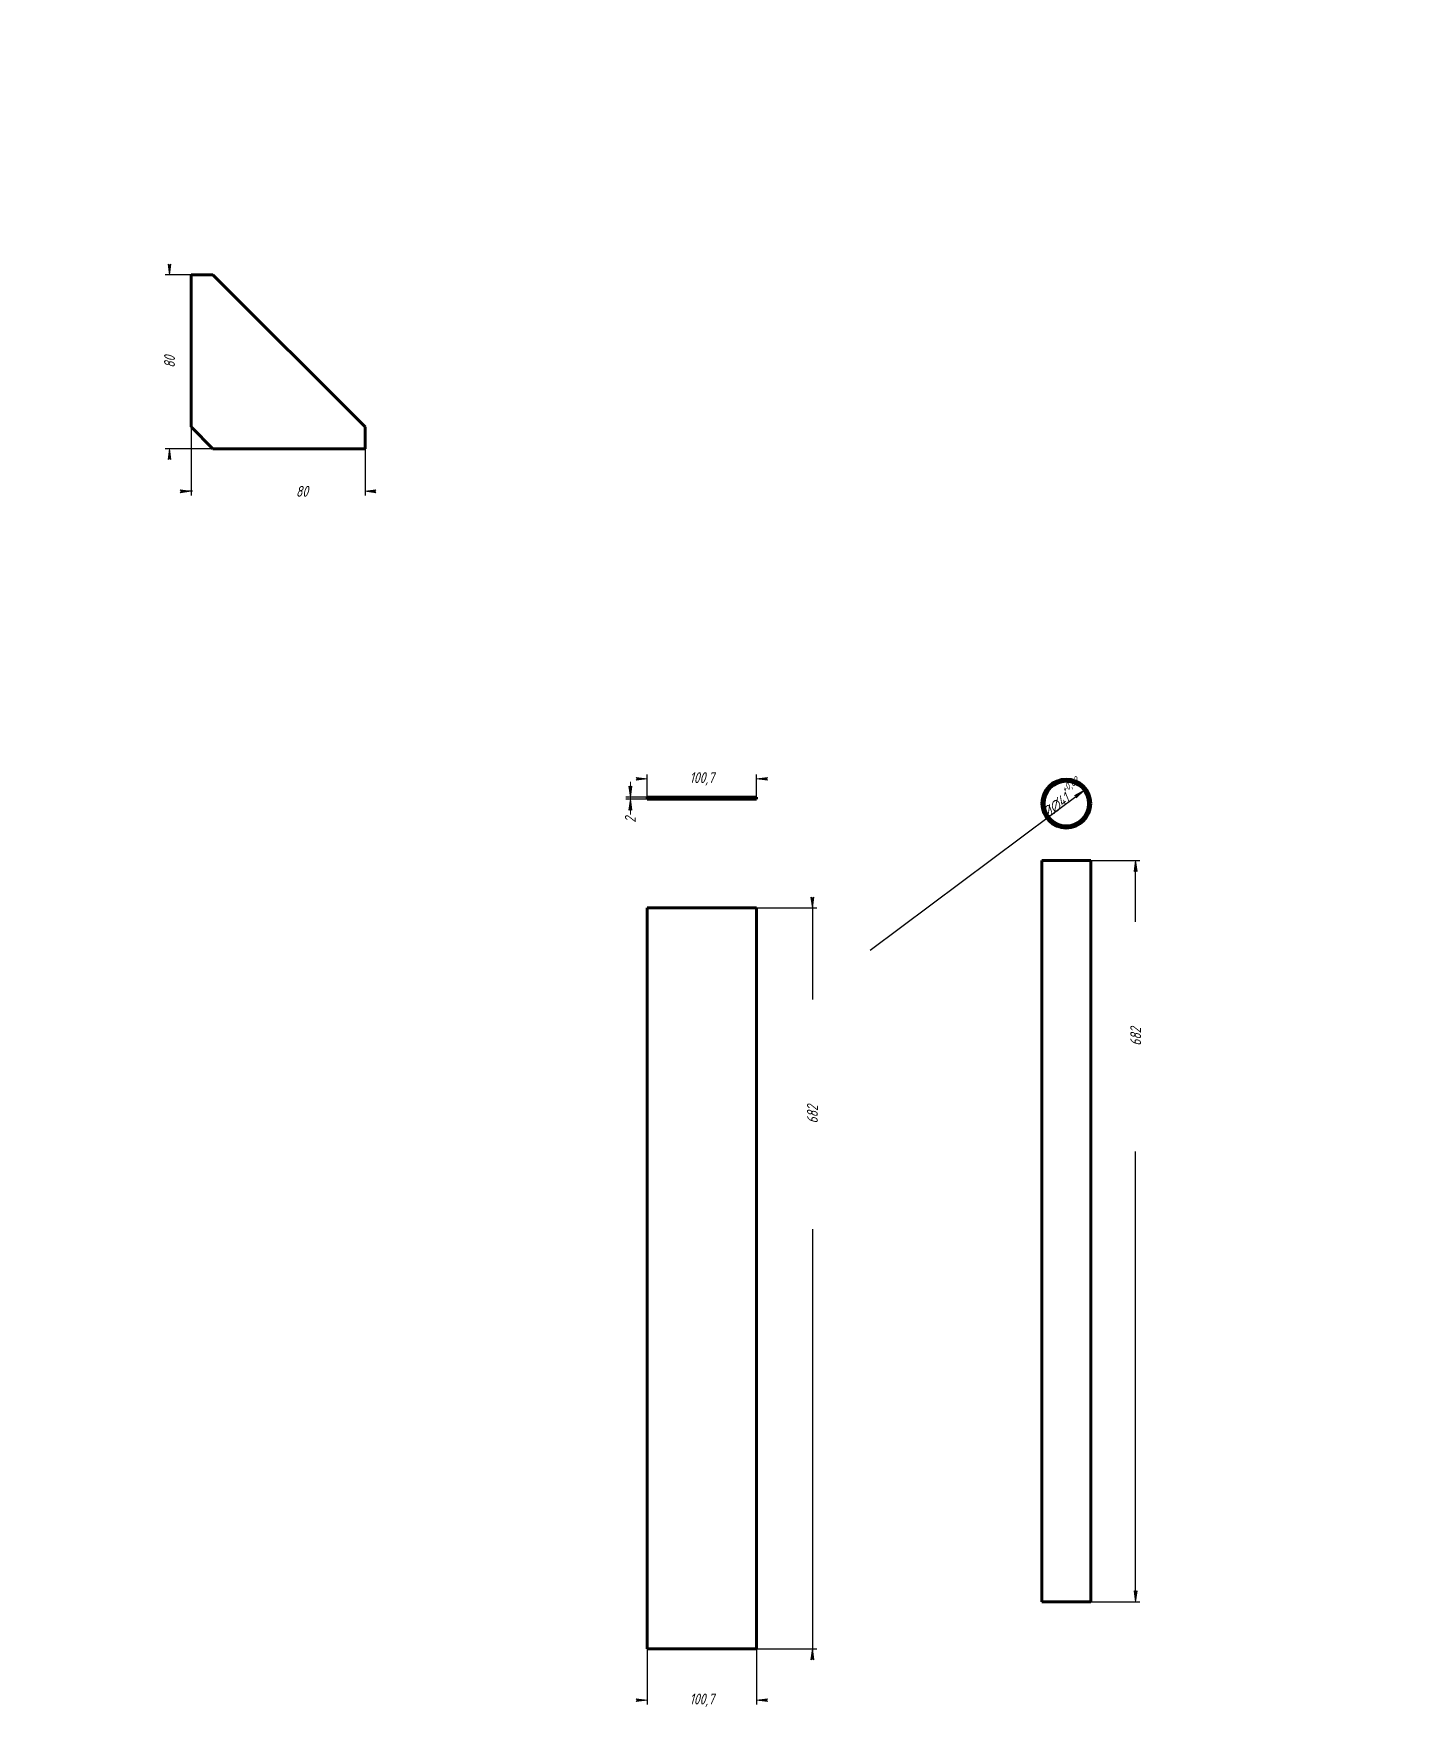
# Model space of a CAD drawing. Header units: millimetres. Extents: x 0 to 3488, y -472 to 367.
# Drawn here: x 630 to 1260, y -472 to 297 of the extents above; entities that cross this region are included whole.
import ezdxf

# ---------------------------------------------------------------- set-up
doc = ezdxf.new("R2010")
doc.units = ezdxf.units.MM
doc.linetypes.add('K5LT_BASIC', pattern=[0])
doc.linetypes.add('K5LT_THIN', pattern=[0])
doc.layers.add('Системный слой', color=7, linetype='Continuous')
doc.layers.add('Системный слой (1)', color=7, linetype='Continuous', true_color=0x909090)
doc.styles.add('KDIMTEXTSTYLE', font='GOST_AU.SHX', dxfattribs={"width": 0.96, "oblique": 15, "height": 5})
doc.dimstyles.new('KDIMSTYLE (0.50)', dxfattribs={"dimtxt": 5, "dimasz": 1, "dimexe": 2, "dimexo": 0, "dimgap": 1, "dimtad": 1, "dimlfac": 2, "dimtxsty": 'KDIMTEXTSTYLE', "dimsah": 1, "dimcen": 0, "dimdle": 1, "dimadec": 0, "dimazin": 0, "dimtfac": 0.667, "dimtmove": 0, "dimatfit": 3, "dimfxl": 1, "dimtvp": 1, "dimtolj": 1, "dimtzin": 0, "dimarcsym": 0})
doc.dimstyles.new('KDIMSTYLE (1.00)', dxfattribs={"dimtxt": 5, "dimasz": 1, "dimexe": 2, "dimexo": 0, "dimgap": 1, "dimtad": 1, "dimtxsty": 'KDIMTEXTSTYLE', "dimsah": 1, "dimcen": 0, "dimdle": 1, "dimadec": 0, "dimazin": 0, "dimtfac": 0.667, "dimtmove": 0, "dimatfit": 3, "dimfxl": 1, "dimtvp": 1, "dimtolj": 1, "dimtzin": 0, "dimarcsym": 0})

msp = doc.modelspace()

# ---------------------------------------------------------------- blocks, each defined once
blk = doc.blocks.new('KDIMARROW_01')
at = {"layer": 'Системный слой'}
blk.add_hatch(color=0, dxfattribs=at).paths.add_polyline_path([(-5, -0.66), (0, 0), (-5, 0.66), (-4.5, 0)])
at = {"layer": 'Системный слой', "color": 0, "linetype": 'K5LT_THIN', "lineweight": 18}
for p, q in [((-4.5, 0), (-5, 0.66)), ((-5, 0.66), (0, 0)), ((0, 0), (-5, -0.66)), ((-5, -0.66), (-4.5, 0))]:
    blk.add_line(p, q, dxfattribs=at)
at = {"layer": 'Системный слой (1)', "color": 0, "linetype": 'K5LT_THIN', "lineweight": 18}
blk.add_line((0, 0), (-1, 0), dxfattribs=at)
blk = doc.blocks.new('KDIMARROW_02')
at = {"layer": 'Системный слой'}
blk.add_hatch(color=0, dxfattribs=at).paths.add_polyline_path([(4.5, 0), (5, 0.66), (0, 0), (5, -0.66)])
at = {"layer": 'Системный слой', "color": 0, "linetype": 'K5LT_THIN', "lineweight": 18}
for p, q in [((5, 0.66), (0, 0)), ((0, 0), (5, -0.66)), ((0, 0), (7, 0)), ((4.5, 0), (5, 0.66)), ((5, -0.66), (4.5, 0))]:
    blk.add_line(p, q, dxfattribs=at)
at = {"layer": 'Системный слой (1)', "color": 0, "linetype": 'K5LT_THIN', "lineweight": 18}
blk.add_line((0, 0), (-1, 0), dxfattribs=at)

# ---------------------------------------------------------------- dimensions: what is measured, and where the dimension line sits
at = {"layer": 'Системный слой (1)', "color": 7}
for base, p1, p2, location, dimstyle, override in [((692.6229, 105.8938), (702.5854, 185.8938), (712.5854, 105.8938), (692.6229, 145.8938), 'KDIMSTYLE (1.00)', {"dimexo": 0, "dimpost": '\\H5.0;\\W0.965;\\Q15;<>', "dimblk1": 'KDIMARROW_01', "dimblk2": 'KDIMARROW_01', "dimse1": 0, "dimse2": 0, "dimclrt": 7, "dimtolj": 1}), ((904.663, -55.3942), (912.3991, -54.3942), (912.3991, -55.3942), (904.663, -64.8917), 'KDIMSTYLE (0.50)', {"dimexo": 0, "dimpost": '\\H5.0;\\W0.965;\\Q15;<>', "dimblk1": 'KDIMARROW_02', "dimblk2": 'KDIMARROW_02', "dimse1": 0, "dimse2": 0, "dimclrt": 7, "dimtolj": 1}), ((1137.1749, -83.6442), (1116.5265, -424.6442), (1116.5265, -83.6442), (1137.1749, -164.6442), 'KDIMSTYLE (0.50)', {"dimexo": 0, "dimpost": '\\H5.0;\\W0.965;\\Q15;<>', "dimblk1": 'KDIMARROW_01', "dimblk2": 'KDIMARROW_01', "dimse1": 0, "dimse2": 0, "dimclrt": 7, "dimtolj": 1}), ((988.4499, -446.3942), (962.7511, -105.3942), (962.7511, -446.3942), (988.4499, -200.3942), 'KDIMSTYLE (0.50)', {"dimexo": 0, "dimpost": '\\H5.0;\\W0.965;\\Q15;<>', "dimblk1": 'KDIMARROW_01', "dimblk2": 'KDIMARROW_01', "dimse1": 0, "dimse2": 0, "dimclrt": 7, "dimtolj": 1})]:
    msp.add_linear_dim(base=base, p1=p1, p2=p2, angle=90, location=location, dimstyle=dimstyle, override=override, dxfattribs=at).render()
for base, p1, p2, location, dimstyle in [((702.5854, 86.3102), (782.5854, 105.8938), (702.5854, 115.8938), (753.5854, 86.3102), 'KDIMSTYLE (1.00)'), ((912.3991, -46.0302), (962.7511, -54.3942), (912.3991, -54.3942), (937.5751, -46.0302), 'KDIMSTYLE (0.50)'), ((912.3991, -469.999), (962.7511, -446.3942), (912.3991, -446.3942), (937.5751, -469.999), 'KDIMSTYLE (0.50)')]:
    msp.add_linear_dim(base=base, p1=p1, p2=p2, location=location, dimstyle=dimstyle, override={"dimexo": 0, "dimpost": '\\H5.0;\\W0.965;\\Q15;<>', "dimblk1": 'KDIMARROW_01', "dimblk2": 'KDIMARROW_01', "dimse1": 0, "dimse2": 0, "dimclrt": 7, "dimtolj": 1}, dxfattribs=at).render()
msp.add_diameter_dim(center=(1105.2765, -57.3942), radius=10.25, location=(1105.3189, -57.3625), dimstyle='KDIMSTYLE (0.50)', override={"dimpost": '\\H5.0;\\W0.965;\\Q15;∅<>\\H0.65x;\\S+0,62^;\\H1.5x;', "dimblk1": 'KDIMARROW_01', "dimblk2": 'KDIMARROW_01', "dimclrt": 7, "dimatfit": 2, "dimtolj": 1}, dxfattribs=at).render()

# ---------------------------------------------------------------- linework, layer by layer
at = {"layer": 'Системный слой (1)', "color": 5, "linetype": 'K5LT_BASIC', "lineweight": 60, "true_color": 0x0000ff}
for p, q in [((702.5854, 185.8938), (702.5854, 115.8938)), ((712.5854, 185.8938), (702.5854, 185.8938)), ((782.5854, 115.8938), (712.5854, 185.8938)), ((702.5854, 115.8938), (712.5854, 105.8938)), ((782.5854, 105.8938), (782.5854, 115.8938)), ((712.5854, 105.8938), (782.5854, 105.8938)), ((912.3991, -55.3942), (912.3991, -54.3942)), ((912.3991, -54.3942), (962.7511, -54.3942)), ((962.7511, -55.3942), (912.3991, -55.3942)), ((962.7511, -54.3942), (962.7511, -55.3942)), ((1094.0265, -83.6442), (1094.0265, -424.6442)), ((1094.0265, -83.6442), (1105.2765, -83.6442)), ((1105.2765, -83.6442), (1116.5265, -83.6442)), ((1116.5265, -83.6442), (1116.5265, -424.6442)), ((912.3991, -446.3942), (912.3991, -105.3942)), ((962.7511, -105.3942), (912.3991, -105.3942)), ((962.7511, -446.3942), (962.7511, -105.3942)), ((1105.2765, -424.6442), (1094.0265, -424.6442)), ((1116.5265, -424.6442), (1105.2765, -424.6442)), ((912.3991, -446.3942), (962.7511, -446.3942))]:
    msp.add_line(p, q, dxfattribs=at)
for radius, start, end in [(11.25, 90, 0), (10.25, 90, 0), (11.25, 0, 90), (10.25, 0, 90)]:
    msp.add_arc((1105.2765, -57.3942), radius, start, end, dxfattribs=at)

msp.set_redraw_order([(e.dxf.handle, doc.entitydb.next_handle()) for e in msp.query("TEXT MTEXT ATTDEF DIMENSION ARC_DIMENSION")])  # texts and dimensions are drawn at this point

doc.saveas('drawing.dxf')
